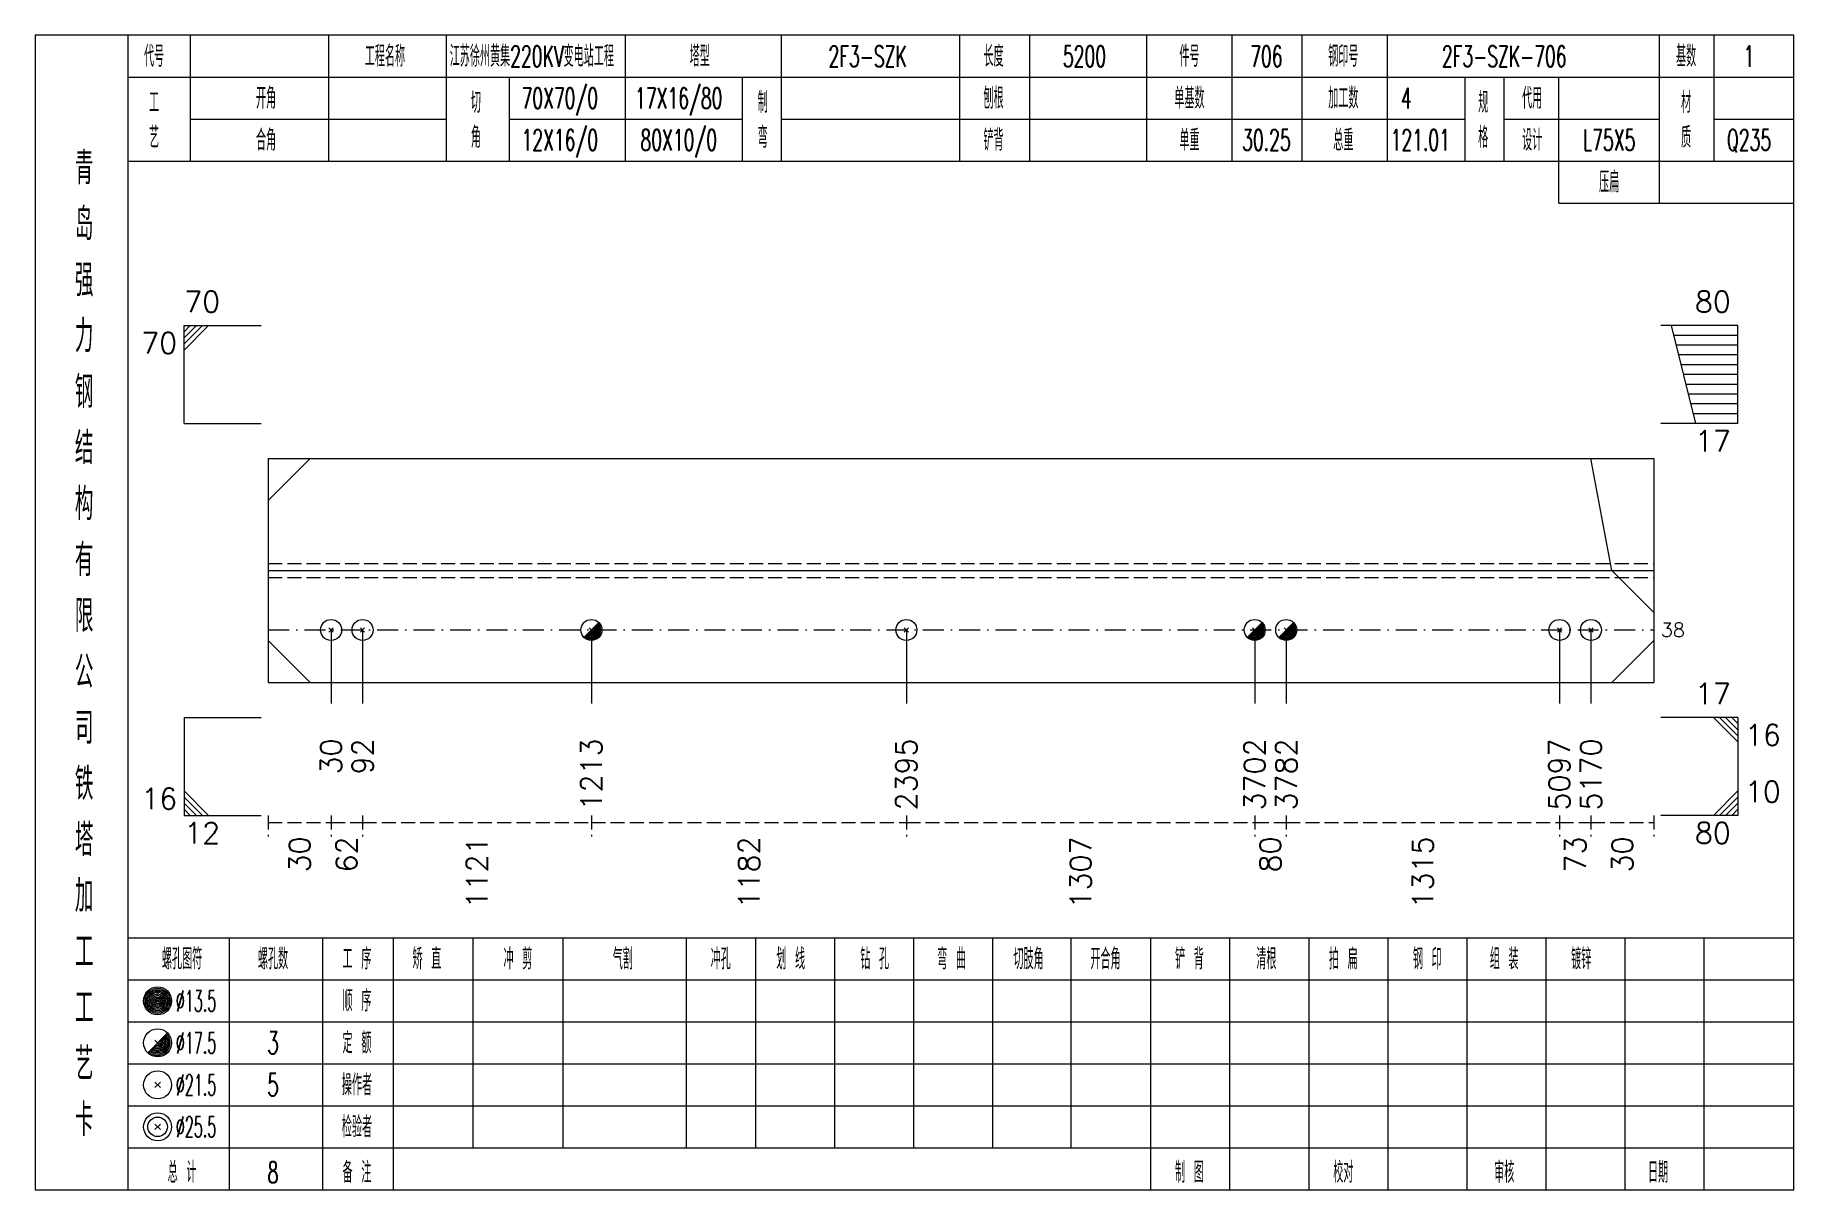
# Model space of a CAD drawing. Extents: x 0 to 4623, y -1159 to 4890.
# Drawn here: x 2802.6 to 3054, y 1800 to 1965 of the extents above; entities that cross this region are included whole.
import ezdxf
from ezdxf.enums import TextEntityAlignment as Align

# ---------------------------------------------------------------- set-up
doc = ezdxf.new("R2010")
doc.units = 0
doc.header["$MEASUREMENT"] = 0
doc.linetypes.add('一点画线', pattern=[5.2, 3, -1, 0.2, -1])
doc.linetypes.add('虚线', pattern=[2.75, 2, -0.75])
doc.layers.get('0').update_dxf_attribs({"linetype": 'CONTINUOUS', "lineweight": 25})
for name, color, linetype, lineweight in [('1', 7, 'CONTINUOUS', 25), ('4', 7, 'CONTINUOUS', 25), ('5', 7, 'CONTINUOUS', 25)]:
    doc.layers.add(name, color=color, linetype=linetype, lineweight=lineweight)
doc.styles.get("Standard").update_dxf_attribs({"font": 'simplex.shx', "width": 0.7, "height": 3, "bigfont": 'gbhzfs.shx'})

msp = doc.modelspace()

# ---------------------------------------------------------------- texts
at = {"color": 7, "linetype": 'Continuous', "lineweight": 13}
for s, p in [('70', (2823.9, 1924.5)), ('10', (3047, 1854.5))]:
    msp.add_text(s, height=3, dxfattribs=at).set_placement(p, align=Align.BOTTOM_LEFT)
for s, p in [('80', (3045, 1924.5)), ('17', (3045, 1868.5)), ('16', (2822.9, 1853.5))]:
    msp.add_text(s, height=3, dxfattribs=at).set_placement(p, align=Align.BOTTOM_RIGHT)
for s, p in [('70', (2822.9, 1922.5)), ('17', (3045, 1908.5)), ('80', (3045, 1852.5))]:
    msp.add_text(s, height=3, dxfattribs=at).set_placement(p, align=Align.TOP_RIGHT)
msp.add_text('38', height=2, dxfattribs=at).set_placement((3035, 1880), align=Align.MIDDLE_LEFT)
for s, p in [('16', (3047, 1866.5)), ('12', (2823.9, 1852.5))]:
    msp.add_text(s, height=3, dxfattribs=at).set_placement(p, align=Align.TOP_LEFT)
at = {"color": 8, "linetype": 'Continuous', "lineweight": 9}
for s, p in [('30', (2840.4, 1850.5)), ('62', (2847.15, 1850.5)), ('1121', (2865.755, 1850.5)), ('1182', (2904.625, 1850.5)), ('1307', (2952.036, 1850.5)), ('80', (2979.182, 1850.5)), ('1315', (3000.966, 1850.5)), ('73', (3022.75, 1850.5)), ('30', (3029.5, 1850.5))]:
    msp.add_text(s, height=3, rotation=90, dxfattribs=at).set_placement(p, align=Align.MIDDLE_RIGHT)
at = {"layer": '1', "color": 7, "linetype": 'Continuous', "lineweight": 13}
for s, p in [('30', (2844.9, 1864.5)), ('92', (2849.4, 1864.5)), ('1213', (2882.111, 1864.5)), ('2395', (2927.14, 1864.5)), ('3702', (2976.932, 1864.5)), ('3782', (2981.432, 1864.5)), ('5097', (3020.5, 1864.5)), ('5170', (3025, 1864.5))]:
    msp.add_text(s, height=3, rotation=90, dxfattribs=at).set_placement(p, align=Align.MIDDLE_RIGHT)
at = {"layer": '4', "color": 1, "linetype": 'Continuous', "lineweight": 13}
for s, height, width, p in [('代号', 3, 0.6, (2819.6, 1962)), ('工程名称', 3, 0.6, (2852.6, 1962)), ('江苏徐州黄集220KV变电站工程', 3, 0.6, (2873.6, 1962)), ('塔型', 3, 0.6, (2897.6, 1962)), ('2F3-SZK', 3, 0.6, (2921.6, 1962)), ('长度', 3, 0.6, (2939.6, 1962)), ('5200', 3, 0.6, (2952.6, 1962)), ('件号', 3, 0.6, (2967.6, 1962)), ('706', 3, 0.6, (2978.6, 1962)), ('钢印号', 3, 0.6, (2989.6, 1962)), ('2F3-SZK-706', 3, 0.6, (3012.6, 1962)), ('基数', 3, 0.6, (3038.6, 1962)), ('1', 3, 0.6, (3047.6, 1962)), ('工', 3, 0.6, (2819.6, 1955.4)), ('开角', 3, 0.6, (2835.6, 1956)), ('切', 3, 0.6, (2865.6, 1955.4)), ('70X70/0', 3, 0.6, (2877.6, 1956)), ('17X16/80', 3, 0.6, (2894.6, 1956)), ('制', 3, 0.6, (2906.6, 1955.4)), ('刨根', 3, 0.6, (2939.6, 1956)), ('单基数', 3, 0.6, (2967.6, 1956)), ('加工数', 3, 0.6, (2989.6, 1956)), ('4', 3, 0.6, (2998.6, 1956)), ('规', 3, 0.6, (3009.6, 1955.4)), ('代用', 3, 0.6, (3016.6, 1956)), ('材', 3, 0.6, (3038.6, 1955.4)), ('艺', 3, 0.6, (2819.6, 1950.4)), ('合角', 3, 0.6, (2835.6, 1950)), ('角', 3, 0.6, (2865.6, 1950.4)), ('12X16/0', 3, 0.6, (2877.6, 1950)), ('80X10/0', 3, 0.6, (2894.6, 1950)), ('弯', 3, 0.6, (2906.6, 1950.4)), ('铲背', 3, 0.6, (2939.6, 1950)), ('单重', 3, 0.6, (2967.6, 1950)), ('30.25', 3, 0.6, (2978.6, 1950)), ('总重', 3, 0.6, (2989.6, 1950)), ('121.01', 3, 0.6, (3000.6, 1950)), ('格', 3, 0.6, (3009.6, 1950.4)), ('设计', 3, 0.6, (3016.6, 1950)), ('L75X5', 3, 0.6, (3027.6, 1950)), ('质', 3, 0.6, (3038.6, 1950.4)), ('Q235', 3, 0.6, (3047.6, 1950)), ('青', 4.6, 0.8, (2809.6, 1946)), ('压扁', 3, 0.6, (3027.6, 1944)), ('岛', 4.6, 0.8, (2809.6, 1938)), ('强', 4.6, 0.8, (2809.6, 1930)), ('力', 4.6, 0.8, (2809.6, 1922)), ('钢', 4.6, 0.8, (2809.6, 1914)), ('结', 4.6, 0.8, (2809.6, 1906)), ('构', 4.6, 0.8, (2809.6, 1898)), ('有', 4.6, 0.8, (2809.6, 1890)), ('限', 4.6, 0.8, (2809.6, 1882)), ('公', 4.6, 0.8, (2809.6, 1874)), ('司', 4.6, 0.8, (2809.6, 1866)), ('铁', 4.6, 0.8, (2809.6, 1858)), ('塔', 4.6, 0.8, (2809.6, 1850)), ('加', 4.6, 0.8, (2809.6, 1842)), ('工', 4.6, 0.8, (2809.6, 1834)), ('螺孔图符', 3, 0.6, (2823.6, 1833)), ('螺孔数', 3, 0.6, (2836.6, 1833)), ('工 序', 3, 0.6, (2848.6, 1833)), ('矫 直', 3, 0.6, (2858.6, 1833)), ('冲 剪', 3, 0.6, (2871.6, 1833)), ('气割', 3, 0.6, (2886.6, 1833)), ('冲孔', 3, 0.6, (2900.6, 1833)), ('划 线', 3, 0.6, (2910.6, 1833)), ('钻 孔', 3, 0.6, (2922.6, 1833)), ('弯 曲', 3, 0.6, (2933.6, 1833)), ('切肢角', 3, 0.6, (2944.6, 1833)), ('开合角', 3, 0.6, (2955.6, 1833)), ('铲 背', 3, 0.6, (2967.6, 1833)), ('清根', 3, 0.6, (2978.6, 1833)), ('拍 扁', 3, 0.6, (2989.6, 1833)), ('钢 印', 3, 0.6, (3001.6, 1833)), ('组 装', 3, 0.6, (3012.6, 1833)), ('镀锌', 3, 0.6, (3023.6, 1833)), ('工', 4.6, 0.8, (2809.6, 1826)), ('%%C13.5', 3, 0.5, (2825.6, 1827)), ('顺 序', 3, 0.6, (2848.6, 1827)), ('定 额', 3, 0.6, (2848.6, 1821)), ('艺', 4.6, 0.8, (2809.6, 1818)), ('%%C17.5', 3, 0.5, (2825.6, 1821)), ('3', 3.2, 0.6, (2836.6, 1821)), ('%%C21.5', 3, 0.5, (2825.6, 1815)), ('5', 3.2, 0.6, (2836.6, 1815)), ('操作者', 3, 0.6, (2848.6, 1815)), ('卡', 4.6, 0.8, (2809.6, 1810)), ('%%C25.5', 3, 0.5, (2825.6, 1809)), ('检验者', 3, 0.6, (2848.6, 1809)), ('总 计', 3, 0.6, (2823.6, 1802.5)), ('8', 3, 0.6, (2836.6, 1802.5)), ('备 注', 3, 0.6, (2848.6, 1802.5)), ('制 图', 3, 0.6, (2967.6, 1802.5)), ('校对', 3, 0.6, (2989.6, 1802.5)), ('审核', 3, 0.6, (3012.6, 1802.5)), ('日期', 3, 0.6, (3034.6, 1802.5))]:
    msp.add_text(s, height=height, dxfattribs=dict(at, width=width)).set_placement(p, align=Align.MIDDLE_CENTER)

# ---------------------------------------------------------------- blocks, each defined once
blk = doc.blocks.new('孔21.5')
at = {"layer": '5', "color": 7, "linetype": 'Continuous', "lineweight": 13}
for p, q in [((-0.2, -0.2), (0.2, 0.2)), ((-0.2, 0.2), (0.2, -0.2))]:
    blk.add_line(p, q, dxfattribs=at)
blk.add_circle((0, 0), 1, dxfattribs=at)
blk = doc.blocks.new('孔17.5')
at = {"layer": '5', "color": 7, "linetype": 'Continuous', "lineweight": 13}
for p, q in [((-0.707, -0.707), (0.707, 0.707)), ((-0.2, 0.2), (0.2, -0.2))]:
    blk.add_line(p, q, dxfattribs=at)
blk.add_circle((0, 0), 1, dxfattribs=at)
for radius in [0.9, 0.8, 0.7, 0.6, 0.5, 0.4, 0.3, 0.2, 0.1]:
    blk.add_arc((0, 0), radius, 225, 45, dxfattribs=at)

# ---------------------------------------------------------------- linework, layer by layer
at = {"color": 7, "linetype": 'Continuous', "lineweight": 13}
for p, q in [((2823.9, 1923.5), (2834.9, 1923.5)), ((2823.9, 1909.5), (2823.9, 1923.5)), ((2824.775, 1923.5), (2823.9, 1922.625)), ((2825.65, 1923.5), (2823.9, 1921.75)), ((2826.525, 1923.5), (2823.9, 1920.875)), ((2827.4, 1923.5), (2823.9, 1920)), ((3046, 1923.5), (3035, 1923.5)), ((3040, 1909.5), (3036.5, 1923.5)), ((3046, 1909.5), (3046, 1923.5)), ((3046, 1922.1), (3036.85, 1922.1)), ((3046, 1920.7), (3037.2, 1920.7)), ((3046, 1919.3), (3037.55, 1919.3)), ((3046, 1917.9), (3037.9, 1917.9)), ((3046, 1916.5), (3038.25, 1916.5)), ((3046, 1915.1), (3038.6, 1915.1)), ((3046, 1913.7), (3038.95, 1913.7)), ((3046, 1912.3), (3039.3, 1912.3)), ((3046, 1910.9), (3039.65, 1910.9)), ((2823.9, 1909.5), (2834.9, 1909.5)), ((3046, 1909.5), (3035, 1909.5)), ((2835.9, 1898.5), (2841.9, 1904.5)), ((3028, 1888.5), (3025, 1904.5)), ((3034, 1882.5), (3028, 1888.5)), ((2835.9, 1878.5), (2841.9, 1872.5)), ((2844.9, 1880), (2844.9, 1869.5)), ((2849.4, 1880), (2849.4, 1869.5)), ((2882.111, 1880), (2882.111, 1869.5)), ((2927.14, 1880), (2927.14, 1869.5)), ((2976.932, 1880), (2976.932, 1869.5)), ((2981.432, 1880), (2981.432, 1869.5)), ((3020.5, 1880), (3020.5, 1869.5)), ((3025, 1880), (3025, 1869.5)), ((3034, 1878.5), (3028, 1872.5)), ((2823.9, 1867.5), (2834.9, 1867.5)), ((2823.9, 1867.5), (2823.9, 1853.5)), ((3046, 1867.5), (3035, 1867.5)), ((3042.5, 1867.5), (3046, 1864)), ((3043.375, 1867.5), (3046, 1864.875)), ((3044.25, 1867.5), (3046, 1865.75)), ((3045.125, 1867.5), (3046, 1866.625)), ((3046, 1867.5), (3046, 1853.5)), ((2827.4, 1853.5), (2823.9, 1857)), ((2826.525, 1853.5), (2823.9, 1856.125)), ((3042.5, 1853.5), (3046, 1857)), ((3043.375, 1853.5), (3046, 1856.125)), ((2825.65, 1853.5), (2823.9, 1855.25)), ((2824.775, 1853.5), (2823.9, 1854.375)), ((2823.9, 1853.5), (2834.9, 1853.5)), ((3046, 1853.5), (3035, 1853.5)), ((3044.25, 1853.5), (3046, 1855.25)), ((3045.125, 1853.5), (3046, 1854.375))]:
    msp.add_line(p, q, dxfattribs=at)
at = {"color": 7, "linetype": 'Continuous', "lineweight": 18}
for p, q in [((2835.9, 1904.5), (2835.9, 1872.5)), ((2835.9, 1904.5), (3034, 1904.5)), ((3034, 1904.5), (3034, 1872.5)), ((2835.9, 1888.5), (3034, 1888.5))]:
    msp.add_line(p, q, dxfattribs=at)
at = {"color": 1, "linetype": '虚线', "lineweight": 18}
for p, q in [((2835.9, 1889.5), (3034, 1889.5)), ((2835.9, 1887.5), (3034, 1887.5))]:
    msp.add_line(p, q, dxfattribs=at)
at = {"color": 3, "linetype": '一点画线', "lineweight": 13}
msp.add_line((2835.9, 1880), (3034, 1880), dxfattribs=at)
at = {"color": 8, "linetype": '虚线', "lineweight": 9}
for p, q in [((2835.9, 1853.5), (2835.9, 1850.5)), ((2844.9, 1853.5), (2844.9, 1850.5)), ((2844.9, 1853.5), (2844.9, 1850.5)), ((2849.4, 1853.5), (2849.4, 1850.5)), ((2849.4, 1853.5), (2849.4, 1850.5)), ((2882.111, 1853.5), (2882.111, 1850.5)), ((2882.111, 1853.5), (2882.111, 1850.5)), ((2927.14, 1853.5), (2927.14, 1850.5)), ((2927.14, 1853.5), (2927.14, 1850.5)), ((2976.932, 1853.5), (2976.932, 1850.5)), ((2976.932, 1853.5), (2976.932, 1850.5)), ((2981.432, 1853.5), (2981.432, 1850.5)), ((2981.432, 1853.5), (2981.432, 1850.5)), ((3020.5, 1853.5), (3020.5, 1850.5)), ((3020.5, 1853.5), (3020.5, 1850.5)), ((3025, 1853.5), (3025, 1850.5)), ((3025, 1853.5), (3025, 1850.5)), ((3034, 1853.5), (3034, 1850.5)), ((2835.9, 1852.5), (2844.9, 1852.5)), ((2844.9, 1852.5), (2849.4, 1852.5)), ((2849.4, 1852.5), (2882.111, 1852.5)), ((2882.111, 1852.5), (2927.14, 1852.5)), ((2927.14, 1852.5), (2976.932, 1852.5)), ((2976.932, 1852.5), (2981.432, 1852.5)), ((2981.432, 1852.5), (3020.5, 1852.5)), ((3020.5, 1852.5), (3025, 1852.5)), ((3025, 1852.5), (3034, 1852.5))]:
    msp.add_line(p, q, dxfattribs=at)
at = {"layer": '1', "color": 7, "linetype": 'Continuous', "lineweight": 18}
msp.add_line((2835.9, 1872.5), (3034, 1872.5), dxfattribs=at)
at = {"layer": '4', "color": 1, "linetype": 'Continuous', "lineweight": 18}
for p, q in [((2815.9, 1800), (2815.9, 1965)), ((2824.8, 1947), (2824.8, 1965)), ((2844.6, 1947), (2844.6, 1965)), ((2861.4, 1947), (2861.4, 1965)), ((2887, 1947), (2887, 1965)), ((2909.3, 1947), (2909.3, 1965)), ((2934.8, 1947), (2934.8, 1965)), ((2944.8, 1947), (2944.8, 1965)), ((2961.5, 1947), (2961.5, 1965)), ((2973.7, 1947), (2973.7, 1965)), ((2983.7, 1947), (2983.7, 1965)), ((2995.9, 1947), (2995.9, 1965)), ((3034.8, 1941), (3034.8, 1965)), ((3042.6, 1947), (3042.6, 1965)), ((2815.9, 1959), (3054, 1959)), ((2870.4, 1947), (2870.4, 1959)), ((2903.7, 1947), (2903.7, 1959)), ((3007, 1947), (3007, 1959)), ((3012.6, 1947), (3012.6, 1959)), ((3020.4, 1941), (3020.4, 1959)), ((2824.8, 1953), (2861.4, 1953)), ((2870.4, 1953), (2903.7, 1953)), ((2909.3, 1953), (3007, 1953)), ((3012.6, 1953), (3034.8, 1953)), ((3042.6, 1953), (3054, 1953)), ((2815.9, 1947), (3054, 1947)), ((3020.4, 1941), (3054, 1941)), ((2815.9, 1836), (3054, 1836)), ((2830.4, 1800), (2830.4, 1836)), ((2843.7, 1800), (2843.7, 1836)), ((2853.8, 1800), (2853.8, 1836)), ((2865.2, 1806), (2865.2, 1836)), ((2878.1, 1806), (2878.1, 1836)), ((2895.7, 1806), (2895.7, 1836)), ((2905.6, 1806), (2905.6, 1836)), ((2916.9, 1806), (2916.9, 1836)), ((2928.2, 1806), (2928.2, 1836)), ((2939.5, 1806), (2939.5, 1836)), ((2950.7, 1806), (2950.7, 1836)), ((2962.1, 1806), (2962.1, 1836)), ((2973.4, 1806), (2973.4, 1836)), ((2984.7, 1806), (2984.7, 1836)), ((2996, 1806), (2996, 1836)), ((3007.3, 1806), (3007.3, 1836)), ((3018.6, 1806), (3018.6, 1836)), ((3029.9, 1806), (3029.9, 1836)), ((3041.2, 1806), (3041.2, 1836)), ((2815.9, 1830), (3054, 1830)), ((2815.9, 1824), (3054, 1824)), ((2815.9, 1818), (3054, 1818)), ((2815.9, 1812), (3054, 1812)), ((2815.9, 1806), (3054, 1806)), ((2962.1, 1800), (2962.1, 1806)), ((2973.4, 1800), (2973.4, 1806)), ((2984.7, 1800), (2984.7, 1806)), ((2996, 1800), (2996, 1806)), ((3007.3, 1800), (3007.3, 1806)), ((3018.6, 1800), (3018.6, 1806)), ((3029.9, 1800), (3029.9, 1806)), ((3041.2, 1800), (3041.2, 1806))]:
    msp.add_line(p, q, dxfattribs=at)
at = {"layer": '4', "color": 7, "linetype": 'Continuous', "lineweight": 13}
for p, q in [((2819.9, 1826.8), (2820.3, 1827.2)), ((2820.3, 1826.8), (2819.9, 1827.2)), ((2818.686, 1819.586), (2821.514, 1822.414)), ((2819.7, 1821.4), (2820.5, 1820.6)), ((2819.7, 1814.6), (2820.5, 1815.4)), ((2819.7, 1815.4), (2820.5, 1814.6)), ((2819.7, 1808.6), (2820.5, 1809.4)), ((2819.7, 1809.4), (2820.5, 1808.6))]:
    msp.add_line(p, q, dxfattribs=at)
at = {"layer": '4', "color": 1, "linetype": 'Continuous', "lineweight": 18}
msp.add_lwpolyline([(2802.6, 1965), (2802.6, 1800), (3054, 1800), (3054, 1965)], close=True, dxfattribs=at)
at = {"layer": '4', "color": 7, "linetype": 'Continuous', "lineweight": 13}
for centre, radius in [((2820.1, 1827), 2), ((2820.1, 1827), 1.8), ((2820.1, 1827), 1.6), ((2820.1, 1827), 1.4), ((2820.1, 1827), 1.2), ((2820.1, 1827), 1), ((2820.1, 1827), 0.8), ((2820.1, 1827), 0.6), ((2820.1, 1827), 0.4), ((2820.1, 1827), 0.2), ((2820.1, 1821), 2), ((2820.1, 1815), 2), ((2820.1, 1809), 2), ((2820.1, 1809), 1.4)]:
    msp.add_circle(centre, radius, dxfattribs=at)
for radius in [1.8, 1.6, 1.4, 1.2, 1, 0.8, 0.6, 0.4, 0.2]:
    msp.add_arc((2820.1, 1821), radius, 225, 45, dxfattribs=at)

# ---------------------------------------------------------------- block references
at = {"layer": '1', "color": 7, "linetype": 'Continuous', "lineweight": 13, "xscale": 1.5, "yscale": 1.5, "zscale": 1.5}
for name, p in [('孔21.5', (2844.9, 1880)), ('孔21.5', (2849.4, 1880)), ('孔17.5', (2882.111, 1880)), ('孔21.5', (2927.14, 1880)), ('孔17.5', (2976.932, 1880)), ('孔17.5', (2981.432, 1880)), ('孔21.5', (3020.5, 1880)), ('孔21.5', (3025, 1880))]:
    msp.add_blockref(name, p, dxfattribs=at)

msp.set_redraw_order([(e.dxf.handle, doc.entitydb.next_handle()) for e in msp.query("TEXT MTEXT ATTDEF DIMENSION ARC_DIMENSION")])  # texts and dimensions are drawn at this point

doc.saveas('drawing.dxf')
